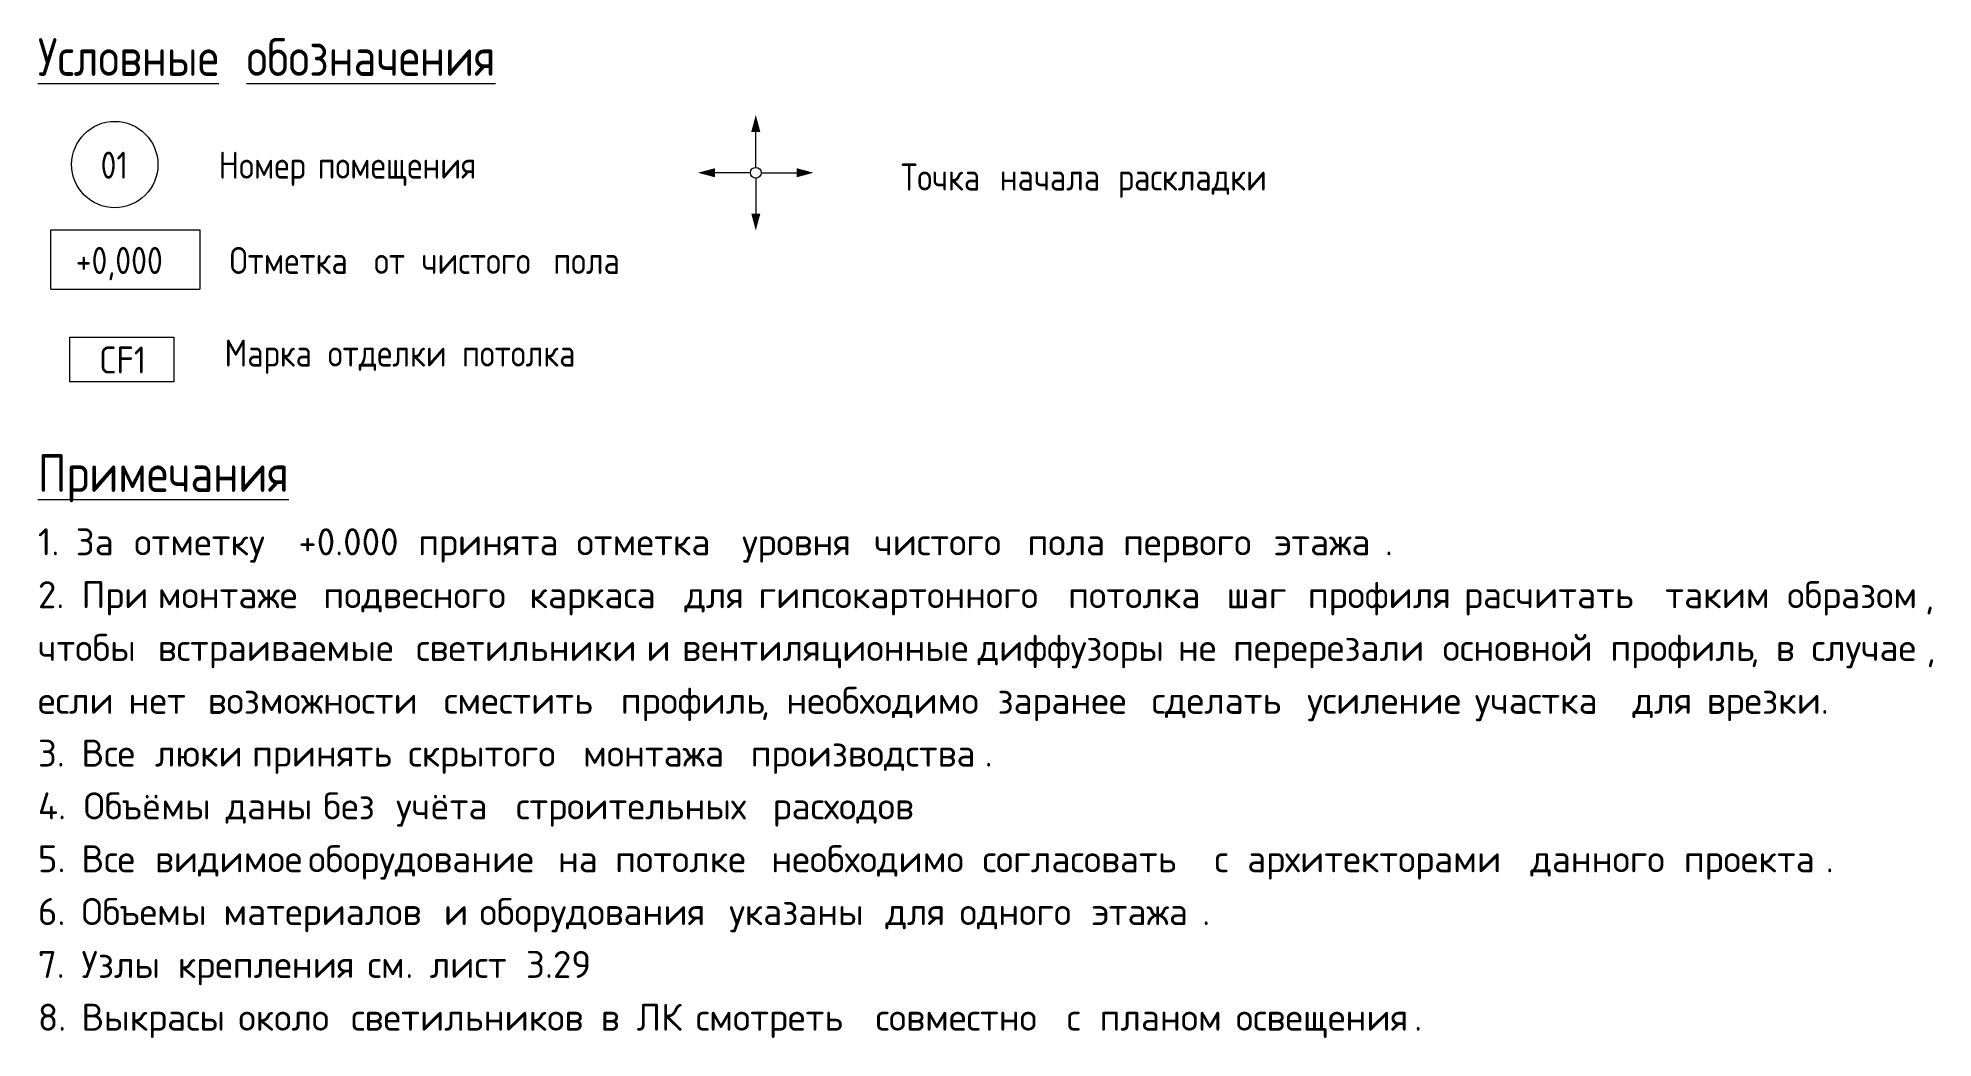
# Model space of a CAD drawing. Header units: millimetres. Extents: x -5507 to 191320, y -8553 to 29000.
# Drawn here: x 39969.6 to 40145.3, y 2923.4 to 3016 of the extents above; entities that cross this region are included whole.
import ezdxf

# ---------------------------------------------------------------- set-up
doc = ezdxf.new("R2010")
doc.units = ezdxf.units.MM
doc.layers.add('A-DETL', color=7, linetype='Continuous', lineweight=9)
doc.layers.add('G-ANNO-TEXT', color=7, linetype='Continuous', lineweight=9)
doc.layers.add('A-DETL-GENF-2', color=1, linetype='Continuous', lineweight=9, true_color=0xff0000)
doc.styles.add('GOST Common_3', font='GOST_Common.ttf', dxfattribs={"width": 0.9, "height": 3.5})
doc.styles.add('GOST Common_4', font='GOST_Common.ttf', dxfattribs={"width": 0.9, "height": 2.5})
doc.styles.add('ISOCPEUR_2', font='isocpeur.ttf', dxfattribs={"width": 0.9, "height": 2.5})
doc.styles.add('ISOCPEUR_3', font='isocpeur.ttf', dxfattribs={"height": 2.5})

msp = doc.modelspace()

# ---------------------------------------------------------------- texts
at = {"layer": 'G-ANNO-TEXT', "attachment_point": 1}
for s, insert, char_height, width, style in [('\\LУсловные', (39969.56, 3016.02), 3.5, 22.1506, 'GOST Common_3'), ('\\L\\fGOST Common|b0|i0|c204|p34|;\\W.9;\\L ', (39987.84, 3016.02), 3.5, 1.2987, 'GOST Common_3'), ('\\Lобозначения', (39988.91, 3016.02), 3.5, 30.1595, 'GOST Common_3'), ('01', (39975.37, 3005.5), 2.5, 3.319, 'GOST Common_4'), ('Номер', (39986.32, 3005.5), 2.5, 10.1734, 'GOST Common_4'), ('\\fGOST Common|b0|i0|c204|p34|;\\W.9; ', (39994.71, 3005.5), 2.5, 0.938, 'GOST Common_4'), ('помещения', (39995.49, 3005.5), 2.5, 18.543, 'GOST Common_4'), ('Точка', (40049.57, 3004.4), 2.5, 10.1734, 'GOST Common_4'), ('\\fGOST Common|b0|i0|c204|p34|;\\W.9; ', (40057.96, 3004.4), 2.5, 0.938, 'GOST Common_4'), ('начала', (40058.74, 3004.4), 2.5, 12.338, 'GOST Common_4'), ('\\fGOST Common|b0|i0|c204|p34|;\\W.9; ', (40068.92, 3004.4), 2.5, 0.938, 'GOST Common_4'), ('раскладки', (40069.69, 3004.4), 2.5, 17.6772, 'GOST Common_4'), ('+0,000', (39973.07, 2996.67), 2.5, 10.6785, 'GOST Common_4'), ('Отметка', (39987.33, 2996.67), 2.5, 15.2962, 'GOST Common_4'), ('\\fGOST Common|b0|i0|c204|p34|;\\W.9; ', (39999.95, 2996.67), 2.5, 0.938, 'GOST Common_4'), ('от', (40000.73, 2996.67), 2.5, 4.4013, 'GOST Common_4'), ('\\fGOST Common|b0|i0|c204|p34|;\\W.9; ', (40004.36, 2996.67), 2.5, 0.938, 'GOST Common_4'), ('чистого', (40005.13, 2996.67), 2.5, 13.8532, 'GOST Common_4'), ('\\fGOST Common|b0|i0|c204|p34|;\\W.9; ', (40016.56, 2996.67), 2.5, 0.938, 'GOST Common_4'), ('пола', (40017.34, 2996.67), 2.5, 8.0089, 'GOST Common_4'), ('\\fGOST Common|b0|i0|c204|p34|;\\W.9; ', (40023.94, 2996.67), 2.5, 0.938, 'GOST Common_4'), ('CF1', (39975.23, 2987.45), 2.5, 5.2671, 'ISOCPEUR_2'), ('Марка', (39986.86, 2988.09), 2.5, 10.6785, 'GOST Common_4'), ('\\fGOST Common|b0|i0|c204|p34|;\\W.9; ', (39995.67, 2988.09), 2.5, 0.938, 'GOST Common_4'), ('отделки', (39996.44, 2988.09), 2.5, 14.1418, 'GOST Common_4'), ('\\fGOST Common|b0|i0|c204|p34|;\\W.9; ', (40008.11, 2988.09), 2.5, 0.938, 'GOST Common_4'), ('потолка', (40008.88, 2988.09), 2.5, 14.3582, 'GOST Common_4'), ('\\LПримечания', (39969.56, 2977.47), 3.5, 28.4278, 'GOST Common_3'), ('1. ', (39969.56, 2970.6), 2.5, 4.2489, 'ISOCPEUR_3'), ('За', (39973.07, 2970.6), 2.5, 4.73, 'ISOCPEUR_3'), ('\\fISOCPEUR|b0|i0|c204|p34|; ', (39976.97, 2970.6), 2.5, 1.8439, 'ISOCPEUR_3'), ('отметку', (39978.49, 2970.6), 2.5, 16.5148, 'ISOCPEUR_3'), (' +0.000 ', (39992.12, 2970.6), 2.5, 15.3924, 'ISOCPEUR_3'), ('принята', (40004.82, 2970.6), 2.5, 15.9536, 'ISOCPEUR_3'), ('\\fISOCPEUR|b0|i0|c204|p34|; ', (40017.98, 2970.6), 2.5, 1.8439, 'ISOCPEUR_3'), ('отметка', (40019.5, 2970.6), 2.5, 16.7553, 'ISOCPEUR_3'), ('\\fISOCPEUR|b0|i0|c204|p34|; ', (40033.33, 2970.6), 2.5, 1.8439, 'ISOCPEUR_3'), ('уровня', (40034.85, 2970.6), 2.5, 12.9873, 'ISOCPEUR_3'), ('\\fISOCPEUR|b0|i0|c204|p34|; ', (40045.56, 2970.6), 2.5, 1.8439, 'ISOCPEUR_3'), ('чистого', (40047.08, 2970.6), 2.5, 15.3924, 'ISOCPEUR_3'), ('\\fISOCPEUR|b0|i0|c204|p34|; ', (40059.78, 2970.6), 2.5, 1.8439, 'ISOCPEUR_3'), ('пола', (40061.31, 2970.6), 2.5, 8.8987, 'ISOCPEUR_3'), ('\\fISOCPEUR|b0|i0|c204|p34|; ', (40068.65, 2970.6), 2.5, 1.8439, 'ISOCPEUR_3'), ('первого', (40070.17, 2970.6), 2.5, 15.1519, 'ISOCPEUR_3'), ('\\fISOCPEUR|b0|i0|c204|p34|; ', (40082.67, 2970.6), 2.5, 1.8439, 'ISOCPEUR_3'), ('этажа', (40084.19, 2970.6), 2.5, 12.4262, 'ISOCPEUR_3'), ('\\fISOCPEUR|b0|i0|c204|p34|;.', (40094.45, 2970.6), 2.5, 0.8819, 'ISOCPEUR_3'), ('2. ', (39969.56, 2965.7), 2.5, 4.8903, 'ISOCPEUR_3'), ('При', (39973.6, 2965.7), 2.5, 6.7342, 'ISOCPEUR_3'), ('\\fISOCPEUR|b0|i0|c204|p34|; ', (39979.15, 2965.7), 2.5, 1.8439, 'ISOCPEUR_3'), ('монтаже', (39980.67, 2965.7), 2.5, 16.7553, 'ISOCPEUR_3'), ('\\fISOCPEUR|b0|i0|c204|p34|; ', (39994.5, 2965.7), 2.5, 1.8439, 'ISOCPEUR_3'), ('подвесного', (39996.02, 2965.7), 2.5, 21.3249, 'ISOCPEUR_3'), ('\\fISOCPEUR|b0|i0|c204|p34|; ', (40013.61, 2965.7), 2.5, 1.8439, 'ISOCPEUR_3'), ('каркаса', (40015.14, 2965.7), 2.5, 15.5527, 'ISOCPEUR_3'), ('\\fISOCPEUR|b0|i0|c204|p34|; ', (40027.97, 2965.7), 2.5, 1.8439, 'ISOCPEUR_3'), ('для', (40029.49, 2965.7), 2.5, 6.4937, 'ISOCPEUR_3'), ('\\fISOCPEUR|b0|i0|c204|p34|; ', (40034.85, 2965.7), 2.5, 1.8439, 'ISOCPEUR_3'), ('гипсокартонного', (40036.37, 2965.7), 2.5, 32.9494, 'ISOCPEUR_3'), ('\\fISOCPEUR|b0|i0|c204|p34|; ', (40063.55, 2965.7), 2.5, 1.8439, 'ISOCPEUR_3'), ('потолка', (40065.08, 2965.7), 2.5, 15.9536, 'ISOCPEUR_3'), ('\\fISOCPEUR|b0|i0|c204|p34|; ', (40078.24, 2965.7), 2.5, 1.8439, 'ISOCPEUR_3'), ('шаг', (40079.76, 2965.7), 2.5, 7.2954, 'ISOCPEUR_3'), ('\\fISOCPEUR|b0|i0|c204|p34|; ', (40085.78, 2965.7), 2.5, 1.8439, 'ISOCPEUR_3'), ('профиля', (40087.3, 2965.7), 2.5, 15.7131, 'ISOCPEUR_3'), ('\\fISOCPEUR|b0|i0|c204|p34|; ', (40100.27, 2965.7), 2.5, 1.8439, 'ISOCPEUR_3'), ('расчитать', (40101.79, 2965.7), 2.5, 20.7637, 'ISOCPEUR_3'), ('\\fISOCPEUR|b0|i0|c204|p34|; ', (40118.92, 2965.7), 2.5, 1.8439, 'ISOCPEUR_3'), ('таким', (40120.44, 2965.7), 2.5, 11.865, 'ISOCPEUR_3'), ('\\fISOCPEUR|b0|i0|c204|p34|; ', (40130.23, 2965.7), 2.5, 1.8439, 'ISOCPEUR_3'), ('образом', (40131.75, 2965.7), 2.5, 15.4726, 'ISOCPEUR_3'), (',  ', (40144.52, 2965.7), 2.5, 4.73, 'ISOCPEUR_3'), ('чтобы', (39969.56, 2960.81), 2.5, 11.6245, 'ISOCPEUR_3'), ('\\fISOCPEUR|b0|i0|c204|p34|; ', (39979.15, 2960.81), 2.5, 1.8439, 'ISOCPEUR_3'), ('\\fISOCPEUR|b0|i0|c204|p34|; ', (40003.1, 2960.81), 2.5, 1.8439, 'ISOCPEUR_3'), ('\\fISOCPEUR|b0|i0|c204|p34|; ', (40024.46, 2960.81), 2.5, 1.8439, 'ISOCPEUR_3'), ('\\fISOCPEUR|b0|i0|c204|p34|; ', (40027.77, 2960.81), 2.5, 1.8439, 'ISOCPEUR_3'), ('\\fISOCPEUR|b0|i0|c204|p34|; ', (40055.15, 2960.81), 2.5, 1.8439, 'ISOCPEUR_3'), ('диффузоры', (40056.68, 2960.81), 2.5, 20.6835, 'ISOCPEUR_3'), ('\\fISOCPEUR|b0|i0|c204|p34|; ', (40073.74, 2960.81), 2.5, 1.8439, 'ISOCPEUR_3'), ('\\fISOCPEUR|b0|i0|c204|p34|; ', (40078.83, 2960.81), 2.5, 1.8439, 'ISOCPEUR_3'), ('\\fISOCPEUR|b0|i0|c204|p34|; ', (40098.28, 2960.81), 2.5, 1.8439, 'ISOCPEUR_3'), ('основной', (40099.8, 2960.81), 2.5, 16.9958, 'ISOCPEUR_3'), ('\\fISOCPEUR|b0|i0|c204|p34|; ', (40113.83, 2960.81), 2.5, 1.8439, 'ISOCPEUR_3'), ('профиль', (40115.35, 2960.81), 2.5, 15.7131, 'ISOCPEUR_3'), ('\\fISOCPEUR|b0|i0|c204|p34|; ', (40132.48, 2960.81), 2.5, 1.8439, 'ISOCPEUR_3'), ('встраиваемые', (39980.67, 2960.81), 2.5, 27.1772, 'ISOCPEUR_3'), ('светильники', (40004.62, 2960.81), 2.5, 24.0506, 'ISOCPEUR_3'), ('\\fISOCPEUR|b0|i0|c204|p34|;и', (40025.98, 2960.81), 2.5, 2.1646, 'ISOCPEUR_3'), ('вентиляционные', (40029.29, 2960.81), 2.5, 31.346, 'ISOCPEUR_3'), ('не', (40075.26, 2960.81), 2.5, 4.3291, 'ISOCPEUR_3'), ('перерезали', (40080.36, 2960.81), 2.5, 21.7257, 'ISOCPEUR_3'), ('\\fISOCPEUR|b0|i0|c204|p34|;в', (40130.69, 2960.81), 2.5, 2.1646, 'ISOCPEUR_3'), ('случае', (40134, 2960.81), 2.5, 12.9072, 'ISOCPEUR_3'), (', ', (40128.31, 2960.81), 2.5, 2.8861, 'ISOCPEUR_3'), (', ', (40144.65, 2960.81), 2.5, 2.8861, 'ISOCPEUR_3'), ('\\fISOCPEUR|b0|i0|c204|p34|; ', (39976.44, 2955.91), 2.5, 1.8439, 'ISOCPEUR_3'), ('\\fISOCPEUR|b0|i0|c204|p34|; ', (39983.78, 2955.91), 2.5, 1.8439, 'ISOCPEUR_3'), ('возможности', (39985.3, 2955.91), 2.5, 24.692, 'ISOCPEUR_3'), ('\\fISOCPEUR|b0|i0|c204|p34|; ', (40005.68, 2955.91), 2.5, 1.8439, 'ISOCPEUR_3'), ('\\fISOCPEUR|b0|i0|c204|p34|; ', (40022.08, 2955.91), 2.5, 1.8439, 'ISOCPEUR_3'), ('профиль', (40023.6, 2955.91), 2.5, 15.7131, 'ISOCPEUR_3'), ('необходимо', (40038.95, 2955.91), 2.5, 21.8861, 'ISOCPEUR_3'), ('\\fISOCPEUR|b0|i0|c204|p34|; ', (40057.01, 2955.91), 2.5, 1.8439, 'ISOCPEUR_3'), ('заранее', (40058.53, 2955.91), 2.5, 15.4726, 'ISOCPEUR_3'), ('\\fISOCPEUR|b0|i0|c204|p34|; ', (40071.29, 2955.91), 2.5, 1.8439, 'ISOCPEUR_3'), ('\\fISOCPEUR|b0|i0|c204|p34|; ', (40085.71, 2955.91), 2.5, 1.8439, 'ISOCPEUR_3'), ('\\fISOCPEUR|b0|i0|c204|p34|; ', (40101.26, 2955.91), 2.5, 1.8439, 'ISOCPEUR_3'), ('\\fISOCPEUR|b0|i0|c204|p34|; ', (40115.88, 2955.91), 2.5, 1.8439, 'ISOCPEUR_3'), ('\\fISOCPEUR|b0|i0|c204|p34|; ', (40122.76, 2955.91), 2.5, 1.8439, 'ISOCPEUR_3'), ('врезки', (40124.28, 2955.91), 2.5, 12.827, 'ISOCPEUR_3'), ('если', (39969.56, 2955.91), 2.5, 8.3376, 'ISOCPEUR_3'), ('нет', (39977.96, 2955.91), 2.5, 7.0549, 'ISOCPEUR_3'), ('сместить', (40007.2, 2955.91), 2.5, 18.038, 'ISOCPEUR_3'), ('сделать', (40072.82, 2955.91), 2.5, 15.6329, 'ISOCPEUR_3'), ('усиление', (40087.24, 2955.91), 2.5, 16.9958, 'ISOCPEUR_3'), ('участка', (40102.78, 2955.91), 2.5, 15.8734, 'ISOCPEUR_3'), ('для', (40117.4, 2955.91), 2.5, 6.4937, 'ISOCPEUR_3'), ('\\fISOCPEUR|b0|i0|c204|p34|;.', (40134.86, 2955.91), 2.5, 0.8819, 'ISOCPEUR_3'), (', ', (40036.57, 2955.91), 2.5, 2.8861, 'ISOCPEUR_3'), ('3. ', (39969.56, 2951.02), 2.5, 4.8903, 'ISOCPEUR_3'), ('Все', (39973.6, 2951.02), 2.5, 6.4135, 'ISOCPEUR_3'), ('\\fISOCPEUR|b0|i0|c204|p34|; ', (39978.89, 2951.02), 2.5, 1.8439, 'ISOCPEUR_3'), ('люки', (39980.41, 2951.02), 2.5, 9.0591, 'ISOCPEUR_3'), ('\\fISOCPEUR|b0|i0|c204|p34|; ', (39987.88, 2951.02), 2.5, 1.8439, 'ISOCPEUR_3'), ('принять', (39989.41, 2951.02), 2.5, 15.7131, 'ISOCPEUR_3'), ('\\fISOCPEUR|b0|i0|c204|p34|; ', (40002.37, 2951.02), 2.5, 1.8439, 'ISOCPEUR_3'), ('скрытого', (40003.89, 2951.02), 2.5, 17.7975, 'ISOCPEUR_3'), ('\\fISOCPEUR|b0|i0|c204|p34|; ', (40018.58, 2951.02), 2.5, 1.8439, 'ISOCPEUR_3'), ('монтажа', (40020.1, 2951.02), 2.5, 16.9958, 'ISOCPEUR_3'), ('\\fISOCPEUR|b0|i0|c204|p34|; ', (40034.12, 2951.02), 2.5, 1.8439, 'ISOCPEUR_3'), ('производства', (40035.64, 2951.02), 2.5, 26.2954, 'ISOCPEUR_3'), ('\\fISOCPEUR|b0|i0|c204|p34|;.', (40057.34, 2951.02), 2.5, 0.8819, 'ISOCPEUR_3'), ('4. ', (39969.56, 2946.13), 2.5, 5.1308, 'ISOCPEUR_3'), ('Объёмы', (39973.8, 2946.13), 2.5, 14.1097, 'ISOCPEUR_3'), ('\\fISOCPEUR|b0|i0|c204|p34|; ', (39985.44, 2946.13), 2.5, 1.8439, 'ISOCPEUR_3'), ('даны', (39986.96, 2946.13), 2.5, 9.1392, 'ISOCPEUR_3'), ('\\fISOCPEUR|b0|i0|c204|p34|; ', (39994.5, 2946.13), 2.5, 1.8439, 'ISOCPEUR_3'), ('без', (39996.02, 2946.13), 2.5, 6.3333, 'ISOCPEUR_3'), ('\\fISOCPEUR|b0|i0|c204|p34|; ', (40001.25, 2946.13), 2.5, 1.8439, 'ISOCPEUR_3'), ('учёта', (40002.77, 2946.13), 2.5, 11.6245, 'ISOCPEUR_3'), ('\\fISOCPEUR|b0|i0|c204|p34|; ', (40012.36, 2946.13), 2.5, 1.8439, 'ISOCPEUR_3'), ('строительных', (40013.88, 2946.13), 2.5, 27.0169, 'ISOCPEUR_3'), ('\\fISOCPEUR|b0|i0|c204|p34|; ', (40036.17, 2946.13), 2.5, 1.8439, 'ISOCPEUR_3'), ('расходов', (40037.69, 2946.13), 2.5, 17.2363, 'ISOCPEUR_3'), ('5. ', (39969.56, 2941.23), 2.5, 4.8903, 'ISOCPEUR_3'), ('Все', (39973.6, 2941.23), 2.5, 6.4135, 'ISOCPEUR_3'), ('\\fISOCPEUR|b0|i0|c204|p34|; ', (39978.89, 2941.23), 2.5, 1.8439, 'ISOCPEUR_3'), ('видимое', (39980.41, 2941.23), 2.5, 15.3924, 'ISOCPEUR_3'), ('\\fISOCPEUR|b0|i0|c204|p34|; ', (39993.11, 2941.23), 2.5, 1.8439, 'ISOCPEUR_3'), ('оборудование', (39994.63, 2941.23), 2.5, 26.2152, 'ISOCPEUR_3'), ('\\fISOCPEUR|b0|i0|c204|p34|; ', (40016.26, 2941.23), 2.5, 1.8439, 'ISOCPEUR_3'), ('на', (40017.78, 2941.23), 2.5, 4.5696, 'ISOCPEUR_3'), ('\\fISOCPEUR|b0|i0|c204|p34|; ', (40021.55, 2941.23), 2.5, 1.8439, 'ISOCPEUR_3'), ('потолке', (40023.07, 2941.23), 2.5, 15.7131, 'ISOCPEUR_3'), ('\\fISOCPEUR|b0|i0|c204|p34|; ', (40036.04, 2941.23), 2.5, 1.8439, 'ISOCPEUR_3'), ('необходимо', (40037.56, 2941.23), 2.5, 21.8861, 'ISOCPEUR_3'), ('\\fISOCPEUR|b0|i0|c204|p34|; ', (40055.62, 2941.23), 2.5, 1.8439, 'ISOCPEUR_3'), ('согласовать', (40057.14, 2941.23), 2.5, 24.211, 'ISOCPEUR_3'), ('\\fISOCPEUR|b0|i0|c204|p34|; ', (40077.11, 2941.23), 2.5, 1.8439, 'ISOCPEUR_3'), ('\\fISOCPEUR|b0|i0|c204|p34|;с', (40078.64, 2941.23), 2.5, 1.8439, 'ISOCPEUR_3'), ('\\fISOCPEUR|b0|i0|c204|p34|; ', (40080.16, 2941.23), 2.5, 1.8439, 'ISOCPEUR_3'), ('архитекторами', (40081.68, 2941.23), 2.5, 29.9831, 'ISOCPEUR_3'), ('\\fISOCPEUR|b0|i0|c204|p34|; ', (40106.42, 2941.23), 2.5, 1.8439, 'ISOCPEUR_3'), ('данного', (40107.94, 2941.23), 2.5, 15.3924, 'ISOCPEUR_3'), ('\\fISOCPEUR|b0|i0|c204|p34|; ', (40120.64, 2941.23), 2.5, 1.8439, 'ISOCPEUR_3'), ('проекта', (40122.16, 2941.23), 2.5, 15.9536, 'ISOCPEUR_3'), ('\\fISOCPEUR|b0|i0|c204|p34|;.', (40135.32, 2941.23), 2.5, 0.8819, 'ISOCPEUR_3'), ('6. ', (39969.56, 2936.34), 2.5, 4.8903, 'ISOCPEUR_3'), ('Объемы', (39973.6, 2936.34), 2.5, 14.1097, 'ISOCPEUR_3'), ('\\fISOCPEUR|b0|i0|c204|p34|; ', (39985.24, 2936.34), 2.5, 1.8439, 'ISOCPEUR_3'), ('\\fISOCPEUR|b0|i0|c204|p34|; ', (40005.68, 2936.34), 2.5, 1.8439, 'ISOCPEUR_3'), ('\\fISOCPEUR|b0|i0|c204|p34|; ', (40008.98, 2936.34), 2.5, 1.8439, 'ISOCPEUR_3'), ('оборудования', (40010.51, 2936.34), 2.5, 26.2152, 'ISOCPEUR_3'), ('\\fISOCPEUR|b0|i0|c204|p34|; ', (40032.14, 2936.34), 2.5, 1.8439, 'ISOCPEUR_3'), ('\\fISOCPEUR|b0|i0|c204|p34|; ', (40046.62, 2936.34), 2.5, 1.8439, 'ISOCPEUR_3'), ('\\fISOCPEUR|b0|i0|c204|p34|; ', (40053.5, 2936.34), 2.5, 1.8439, 'ISOCPEUR_3'), ('\\fISOCPEUR|b0|i0|c204|p34|; ', (40065.74, 2936.34), 2.5, 1.8439, 'ISOCPEUR_3'), ('материалов', (39986.76, 2936.34), 2.5, 22.9283, 'ISOCPEUR_3'), ('\\fISOCPEUR|b0|i0|c204|p34|;и', (40007.2, 2936.34), 2.5, 2.1646, 'ISOCPEUR_3'), ('указаны', (40033.66, 2936.34), 2.5, 15.7131, 'ISOCPEUR_3'), ('для', (40048.14, 2936.34), 2.5, 6.4937, 'ISOCPEUR_3'), ('одного', (40055.02, 2936.34), 2.5, 12.9873, 'ISOCPEUR_3'), ('этажа', (40067.26, 2936.34), 2.5, 12.4262, 'ISOCPEUR_3'), ('\\fISOCPEUR|b0|i0|c204|p34|;.', (40077.51, 2936.34), 2.5, 0.8819, 'ISOCPEUR_3'), ('7. ', (39969.56, 2931.44), 2.5, 4.8903, 'ISOCPEUR_3'), ('Узлы', (39973.6, 2931.44), 2.5, 8.9789, 'ISOCPEUR_3'), ('\\fISOCPEUR|b0|i0|c204|p34|; ', (39981, 2931.44), 2.5, 1.8439, 'ISOCPEUR_3'), ('\\fISOCPEUR|b0|i0|c204|p34|; ', (39998.6, 2931.44), 2.5, 1.8439, 'ISOCPEUR_3'), (' 3.29', (40013.22, 2931.44), 2.5, 9.2194, 'ISOCPEUR_3'), ('крепления', (39982.53, 2931.44), 2.5, 19.481, 'ISOCPEUR_3'), ('см', (40000.12, 2931.44), 2.5, 4.2489, 'ISOCPEUR_3'), ('. ', (40003.63, 2931.44), 2.5, 2.7257, 'ISOCPEUR_3'), ('лист', (40005.88, 2931.44), 2.5, 8.8987, 'ISOCPEUR_3'), ('8. ', (39969.56, 2926.55), 2.5, 4.8903, 'ISOCPEUR_3'), ('Выкрасы', (39973.6, 2926.55), 2.5, 15.7932, 'ISOCPEUR_3'), ('\\fISOCPEUR|b0|i0|c204|p34|; ', (39986.63, 2926.55), 2.5, 1.8439, 'ISOCPEUR_3'), ('около', (39988.15, 2926.55), 2.5, 10.8228, 'ISOCPEUR_3'), ('\\fISOCPEUR|b0|i0|c204|p34|; ', (39997.08, 2926.55), 2.5, 1.8439, 'ISOCPEUR_3'), ('светильников', (39998.6, 2926.55), 2.5, 26.2152, 'ISOCPEUR_3'), ('\\fISOCPEUR|b0|i0|c204|p34|; ', (40020.23, 2926.55), 2.5, 1.8439, 'ISOCPEUR_3'), ('\\fISOCPEUR|b0|i0|c204|p34|;в', (40021.75, 2926.55), 2.5, 2.1646, 'ISOCPEUR_3'), ('\\fISOCPEUR|b0|i0|c204|p34|; ', (40023.54, 2926.55), 2.5, 1.8439, 'ISOCPEUR_3'), ('ЛК', (40025.06, 2926.55), 2.5, 4.8101, 'ISOCPEUR_3'), ('\\fISOCPEUR|b0|i0|c204|p34|; ', (40029.03, 2926.55), 2.5, 1.8439, 'ISOCPEUR_3'), ('смотреть', (40030.55, 2926.55), 2.5, 18.3586, 'ISOCPEUR_3'), ('\\fISOCPEUR|b0|i0|c204|p34|; ', (40045.7, 2926.55), 2.5, 1.8439, 'ISOCPEUR_3'), ('совместно', (40047.22, 2926.55), 2.5, 19.6413, 'ISOCPEUR_3'), ('\\fISOCPEUR|b0|i0|c204|p34|; ', (40063.42, 2926.55), 2.5, 1.8439, 'ISOCPEUR_3'), ('\\fISOCPEUR|b0|i0|c204|p34|;с', (40064.94, 2926.55), 2.5, 1.8439, 'ISOCPEUR_3'), ('\\fISOCPEUR|b0|i0|c204|p34|; ', (40066.47, 2926.55), 2.5, 1.8439, 'ISOCPEUR_3'), ('планом', (40067.99, 2926.55), 2.5, 13.4684, 'ISOCPEUR_3'), ('\\fISOCPEUR|b0|i0|c204|p34|; ', (40079.1, 2926.55), 2.5, 1.8439, 'ISOCPEUR_3'), ('освещения', (40080.62, 2926.55), 2.5, 20.0422, 'ISOCPEUR_3'), ('\\fISOCPEUR|b0|i0|c204|p34|;.', (40097.16, 2926.55), 2.5, 0.8819, 'ISOCPEUR_3')]:
    msp.add_mtext(s, dxfattribs=dict(at, insert=insert, char_height=char_height, width=width, style=style))

# ---------------------------------------------------------------- hatches: boundary and pattern name
at = {"layer": 'A-DETL-GENF-2'}
for points in [[(40035.7, 3007.34), (40036.54, 3007.34), (40036.12, 3008.91)], [(40032.33, 3003.13), (40032.33, 3003.97), (40030.76, 3003.55)], [(40039.91, 3003.13), (40041.47, 3003.55), (40039.91, 3003.97)], [(40036.12, 2998.19), (40036.54, 2999.76), (40035.7, 2999.76)]]:
    msp.add_hatch(color=256, dxfattribs=at).paths.add_polyline_path(points)

# ---------------------------------------------------------------- linework, layer by layer
at = {"layer": 'A-DETL'}
for p, q in [((40036.12, 3004.05), (40036.12, 3007.34)), ((40035.62, 3003.55), (40032.33, 3003.55)), ((40036.12, 3003.05), (40036.12, 2999.76)), ((40036.62, 3003.55), (40039.91, 3003.55)), ((39970.77, 2998.25), (39984.56, 2998.25)), ((39970.77, 2992.75), (39970.77, 2998.25)), ((39984.56, 2998.25), (39984.56, 2992.75)), ((39970.77, 2992.75), (39984.56, 2992.75)), ((39972.53, 2988.32), (39982.16, 2988.32)), ((39972.53, 2984.19), (39972.53, 2988.32)), ((39982.16, 2988.32), (39982.16, 2984.19)), ((39982.16, 2984.19), (39972.53, 2984.19))]:
    msp.add_line(p, q, dxfattribs=at)
for centre, radius in [((39976.69, 3004.31), 4), ((40036.12, 3003.55), 0.5)]:
    msp.add_circle(centre, radius, dxfattribs=at)

msp.set_redraw_order([(e.dxf.handle, doc.entitydb.next_handle()) for e in msp.query("TEXT MTEXT ATTDEF DIMENSION ARC_DIMENSION")])  # texts and dimensions are drawn at this point

doc.saveas('drawing.dxf')
